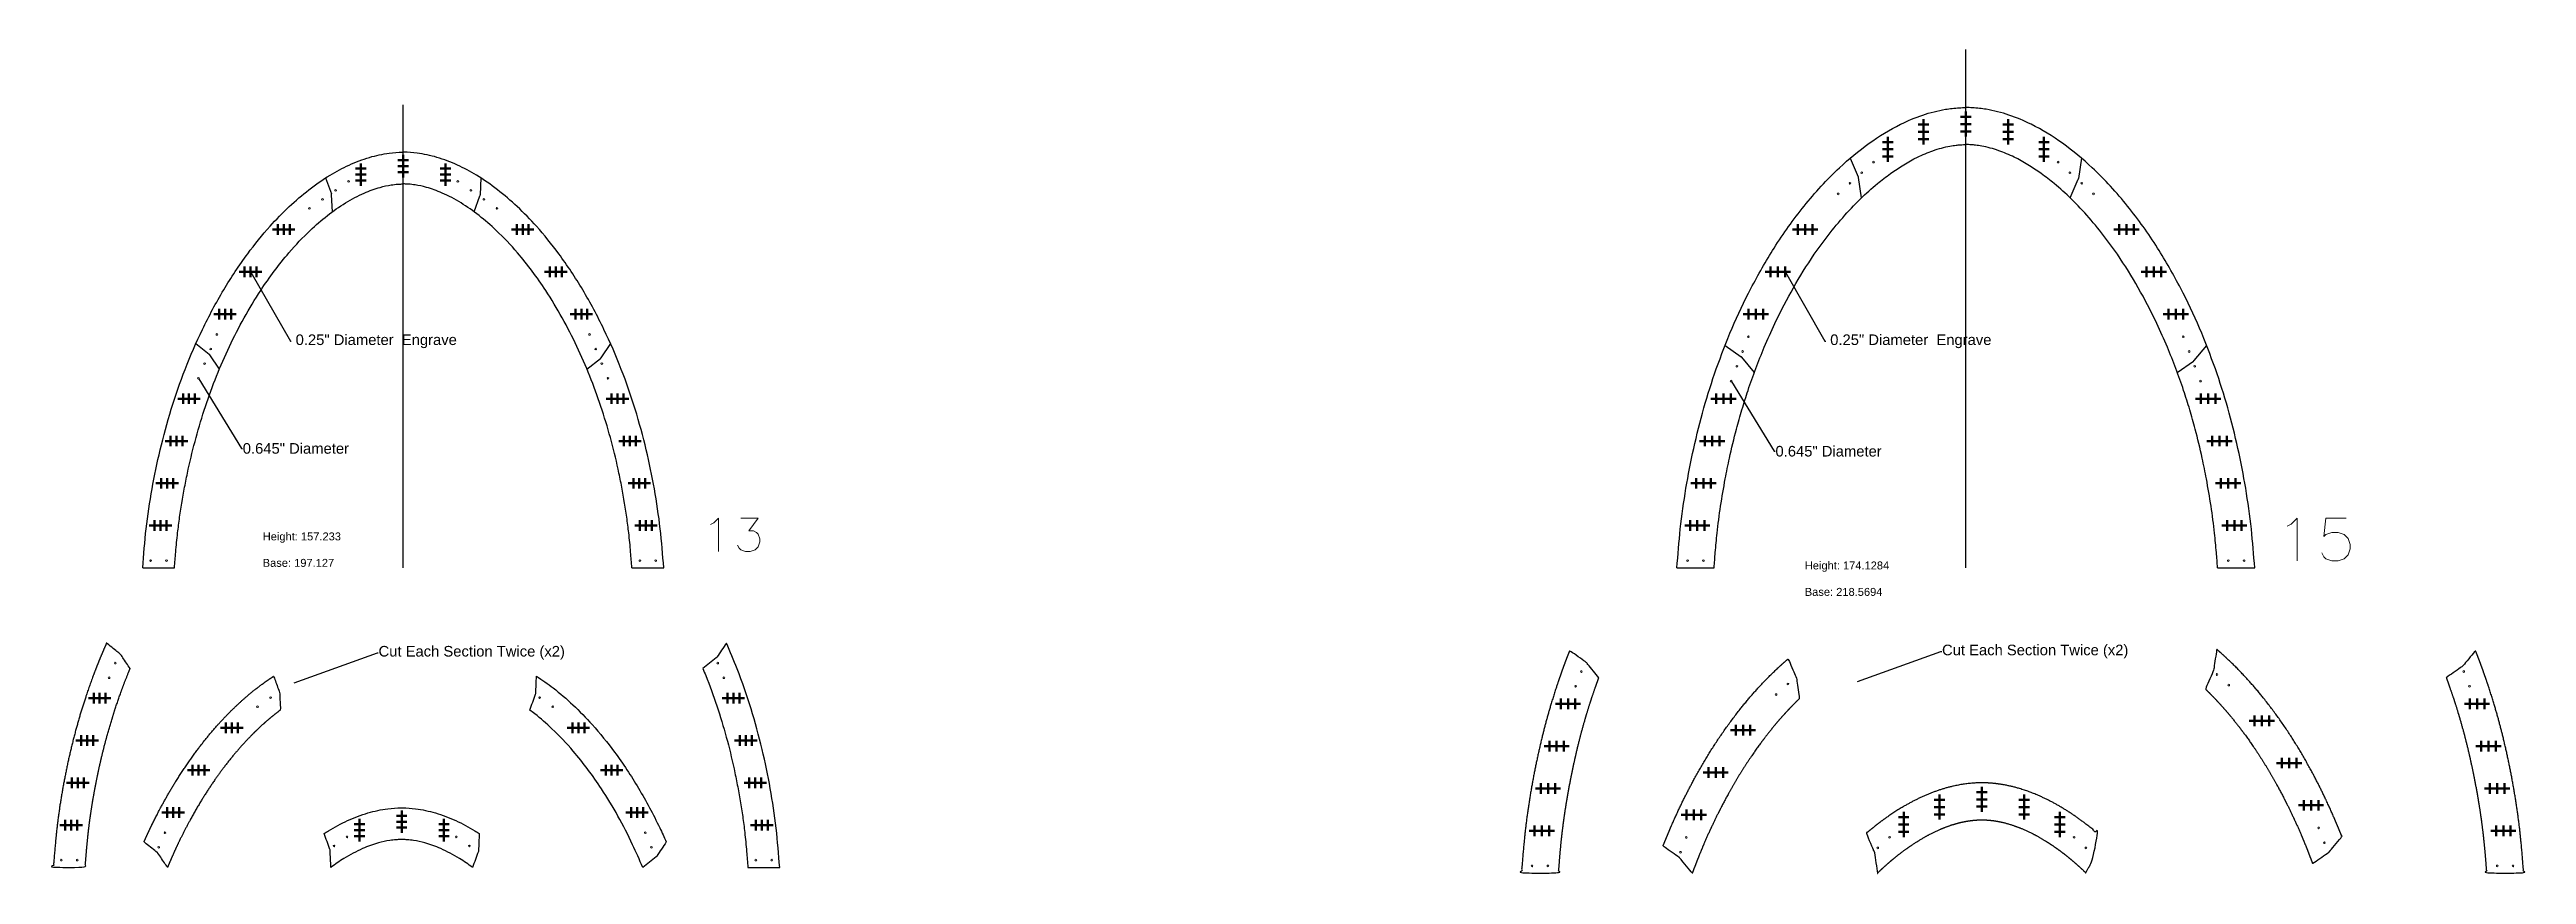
# Model space of a CAD drawing. Header units: inches. Extents: x -1683 to 11264, y -1696 to 865.
# Drawn here: x 2498 to 3435, y -1457 to -1145 of the extents above; entities that cross this region are included whole.
import ezdxf
from ezdxf import colors
from ezdxf.entities.mleader import LeaderData, LeaderLine
from ezdxf.math import Vec2, Vec3

# ---------------------------------------------------------------- set-up
doc = ezdxf.new("R2010")
doc.units = ezdxf.units.IN
doc.header["$MEASUREMENT"] = 0
doc.header["$PDMODE"] = 2
doc.header["$PDSIZE"] = 2
for name, color, linetype, lineweight in [('Annotation', 7, 'Continuous', 9), ('Drilling', 3, 'Continuous', 13), ('Engrave', 4, 'Continuous', 50)]:
    doc.layers.add(name, color=color, linetype=linetype, lineweight=lineweight)
doc.styles.get("Standard").update_dxf_attribs({"font": 'Arial.ttf'})

msp = doc.modelspace()

# ---------------------------------------------------------------- texts
at = {"layer": 'Annotation', "char_height": 3, "attachment_point": 1}
for s, insert in [('Height: 157.233\\P \\PBase: 197.127', (2578.68324, -1327.20412)), ('Height: 174.1284\\P \\PBase: 218.5694', (3162.034, -1338.18426))]:
    msp.add_mtext_dynamic_manual_height_columns(s, width=45.2101633, gutter_width=1, heights=[0], dxfattribs=dict(at, insert=insert))

# ---------------------------------------------------------------- blocks, each defined once
blk = doc.blocks.new('*U508')
at = {"layer": 'Engrave'}
blk.add_point((0, 0), dxfattribs=at)
blk = doc.blocks.new('*U509')
at = {"layer": 'Engrave', "color": 0, "linetype": 'ByBlock', "lineweight": -2, "transparency": 16777216}
for p in [(0, 0), (2.25, 0), (4.5, 0)]:
    blk.add_blockref('*U508', p, dxfattribs=at)
blk = doc.blocks.new('*U1140')
at = {"layer": 'Engrave'}
blk.add_point((0, 0), dxfattribs=at)
blk = doc.blocks.new('*U1141')
at = {"layer": 'Engrave', "color": 0, "linetype": 'ByBlock', "lineweight": -2, "transparency": 16777216}
for p in [(0, 0), (2.25, 0), (4.5, 0)]:
    blk.add_blockref('*U1140', p, dxfattribs=at)
blk = doc.blocks.new('*U1142')
at = {"layer": 'Engrave'}
blk.add_point((0, 0), dxfattribs=at)
blk = doc.blocks.new('*U1143')
at = {"layer": 'Engrave', "color": 0, "linetype": 'ByBlock', "lineweight": -2, "transparency": 16777216}
for p in [(0, 0), (2.25, 0), (4.5, 0)]:
    blk.add_blockref('*U1142', p, dxfattribs=at)
blk = doc.blocks.new('*U1144')
at = {"layer": 'Engrave'}
blk.add_point((0, 0), dxfattribs=at)
blk = doc.blocks.new('*U1145')
at = {"layer": 'Engrave', "color": 0, "linetype": 'ByBlock', "lineweight": -2, "transparency": 16777216}
for p in [(0, 0), (2.25, 0), (4.5, 0)]:
    blk.add_blockref('*U1144', p, dxfattribs=at)
blk = doc.blocks.new('*U1146')
at = {"layer": 'Engrave'}
blk.add_point((0, 0), dxfattribs=at)
blk = doc.blocks.new('*U1147')
at = {"layer": 'Engrave', "color": 0, "linetype": 'ByBlock', "lineweight": -2, "transparency": 16777216}
for p in [(0, 0), (2.25, 0), (4.5, 0)]:
    blk.add_blockref('*U1146', p, dxfattribs=at)
blk = doc.blocks.new('*U1148')
at = {"layer": 'Engrave'}
blk.add_point((0, 0), dxfattribs=at)
blk = doc.blocks.new('*U1149')
at = {"layer": 'Engrave', "color": 0, "linetype": 'ByBlock', "lineweight": -2, "transparency": 16777216}
for p in [(0, 0), (2.25, 0), (4.5, 0)]:
    blk.add_blockref('*U1148', p, dxfattribs=at)
blk = doc.blocks.new('*U1150')
at = {"layer": 'Engrave'}
blk.add_point((0, 0), dxfattribs=at)
blk = doc.blocks.new('*U1151')
at = {"layer": 'Engrave', "color": 0, "linetype": 'ByBlock', "lineweight": -2, "transparency": 16777216}
for p in [(0, 0), (2.25, 0), (4.5, 0)]:
    blk.add_blockref('*U1150', p, dxfattribs=at)
blk = doc.blocks.new('*U1152')
at = {"layer": 'Engrave'}
blk.add_point((0, 0), dxfattribs=at)
blk = doc.blocks.new('*U1153')
at = {"layer": 'Engrave', "color": 0, "linetype": 'ByBlock', "lineweight": -2, "transparency": 16777216}
for p in [(0, 0), (2.25, 0), (4.5, 0)]:
    blk.add_blockref('*U1152', p, dxfattribs=at)
blk = doc.blocks.new('*U1154')
at = {"layer": 'Engrave'}
blk.add_point((0, 0), dxfattribs=at)
blk = doc.blocks.new('*U1155')
at = {"layer": 'Engrave', "color": 0, "linetype": 'ByBlock', "lineweight": -2, "transparency": 16777216}
for p in [(0, 0), (2.25, 0), (4.5, 0)]:
    blk.add_blockref('*U1154', p, dxfattribs=at)
blk = doc.blocks.new('*U1156')
at = {"layer": 'Engrave'}
blk.add_point((0, 0), dxfattribs=at)
blk = doc.blocks.new('*U1157')
at = {"layer": 'Engrave', "color": 0, "linetype": 'ByBlock', "lineweight": -2, "transparency": 16777216}
for p in [(0, 0), (2.25, 0), (4.5, 0)]:
    blk.add_blockref('*U1156', p, dxfattribs=at)
blk = doc.blocks.new('*U1158')
at = {"layer": 'Engrave'}
blk.add_point((0, 0), dxfattribs=at)
blk = doc.blocks.new('*U1159')
at = {"layer": 'Engrave', "color": 0, "linetype": 'ByBlock', "lineweight": -2, "transparency": 16777216}
for p in [(0, 0), (2.25, 0), (4.5, 0)]:
    blk.add_blockref('*U1158', p, dxfattribs=at)
blk = doc.blocks.new('*U1160')
at = {"layer": 'Engrave'}
blk.add_point((0, 0), dxfattribs=at)
blk = doc.blocks.new('*U1161')
at = {"layer": 'Engrave', "color": 0, "linetype": 'ByBlock', "lineweight": -2, "transparency": 16777216}
for p in [(0, 0), (2.25, 0), (4.5, 0)]:
    blk.add_blockref('*U1160', p, dxfattribs=at)
blk = doc.blocks.new('*U1162')
at = {"layer": 'Engrave'}
blk.add_point((0, 0), dxfattribs=at)
blk = doc.blocks.new('*U1163')
at = {"layer": 'Engrave', "color": 0, "linetype": 'ByBlock', "lineweight": -2, "transparency": 16777216}
for p in [(0, 0), (2.25, 0), (4.5, 0)]:
    blk.add_blockref('*U1162', p, dxfattribs=at)
blk = doc.blocks.new('*U1164')
at = {"layer": 'Engrave'}
blk.add_point((0, 0), dxfattribs=at)
blk = doc.blocks.new('*U1165')
at = {"layer": 'Engrave', "color": 0, "linetype": 'ByBlock', "lineweight": -2, "transparency": 16777216}
for p in [(0, 0), (2.25, 0), (4.5, 0)]:
    blk.add_blockref('*U1164', p, dxfattribs=at)
blk = doc.blocks.new('*U1166')
at = {"layer": 'Engrave'}
blk.add_point((0, 0), dxfattribs=at)
blk = doc.blocks.new('*U1167')
at = {"layer": 'Engrave', "color": 0, "linetype": 'ByBlock', "lineweight": -2, "transparency": 16777216}
for p in [(0, 0), (2.25, 0), (4.5, 0)]:
    blk.add_blockref('*U1166', p, dxfattribs=at)
blk = doc.blocks.new('*U1168')
at = {"layer": 'Engrave'}
blk.add_point((0, 0), dxfattribs=at)
blk = doc.blocks.new('*U1169')
at = {"layer": 'Engrave', "color": 0, "linetype": 'ByBlock', "lineweight": -2, "transparency": 16777216}
for p in [(0, 0), (2.25, 0), (4.5, 0)]:
    blk.add_blockref('*U1168', p, dxfattribs=at)
blk = doc.blocks.new('*U1170')
at = {"layer": 'Engrave'}
blk.add_point((0, 0), dxfattribs=at)
blk = doc.blocks.new('*U1171')
at = {"layer": 'Engrave', "color": 0, "linetype": 'ByBlock', "lineweight": -2, "transparency": 16777216}
for p in [(0, 0), (2.25, 0), (4.5, 0)]:
    blk.add_blockref('*U1170', p, dxfattribs=at)
blk = doc.blocks.new('*U1172')
at = {"layer": 'Engrave'}
blk.add_point((0, 0), dxfattribs=at)
blk = doc.blocks.new('*U1173')
at = {"layer": 'Engrave', "color": 0, "linetype": 'ByBlock', "lineweight": -2, "transparency": 16777216}
for p in [(0, 0), (2.25, 0), (4.5, 0)]:
    blk.add_blockref('*U1172', p, dxfattribs=at)
blk = doc.blocks.new('*U1211')
at = {"layer": 'Engrave'}
blk.add_point((0, 0), dxfattribs=at)
blk = doc.blocks.new('*U1212')
at = {"layer": 'Engrave', "color": 0, "linetype": 'ByBlock', "lineweight": -2, "transparency": 16777216}
for p in [(0, 0), (2.25, 0), (4.5, 0)]:
    blk.add_blockref('*U1211', p, dxfattribs=at)
blk = doc.blocks.new('*U1213')
at = {"layer": 'Engrave'}
blk.add_point((0, 0), dxfattribs=at)
blk = doc.blocks.new('*U1214')
at = {"layer": 'Engrave', "color": 0, "linetype": 'ByBlock', "lineweight": -2, "transparency": 16777216}
for p in [(0, 0), (2.25, 0), (4.5, 0)]:
    blk.add_blockref('*U1213', p, dxfattribs=at)
blk = doc.blocks.new('*U1215')
at = {"layer": 'Engrave'}
blk.add_point((0, 0), dxfattribs=at)
blk = doc.blocks.new('*U1216')
at = {"layer": 'Engrave', "color": 0, "linetype": 'ByBlock', "lineweight": -2, "transparency": 16777216}
for p in [(0, 0), (2.25, 0), (4.5, 0)]:
    blk.add_blockref('*U1215', p, dxfattribs=at)
blk = doc.blocks.new('*U1217')
at = {"layer": 'Engrave'}
blk.add_point((0, 0), dxfattribs=at)
blk = doc.blocks.new('*U1218')
at = {"layer": 'Engrave', "color": 0, "linetype": 'ByBlock', "lineweight": -2, "transparency": 16777216}
for p in [(0, 0), (2.25, 0), (4.5, 0)]:
    blk.add_blockref('*U1217', p, dxfattribs=at)
blk = doc.blocks.new('*U1219')
at = {"layer": 'Engrave'}
blk.add_point((0, 0), dxfattribs=at)
blk = doc.blocks.new('*U1220')
at = {"layer": 'Engrave', "color": 0, "linetype": 'ByBlock', "lineweight": -2, "transparency": 16777216}
for p in [(0, 0), (2.25, 0), (4.5, 0)]:
    blk.add_blockref('*U1219', p, dxfattribs=at)
blk = doc.blocks.new('*U1221')
at = {"layer": 'Engrave'}
blk.add_point((0, 0), dxfattribs=at)
blk = doc.blocks.new('*U1222')
at = {"layer": 'Engrave', "color": 0, "linetype": 'ByBlock', "lineweight": -2, "transparency": 16777216}
for p in [(0, 0), (2.25, 0), (4.5, 0)]:
    blk.add_blockref('*U1221', p, dxfattribs=at)
blk = doc.blocks.new('*U1223')
at = {"layer": 'Engrave'}
blk.add_point((0, 0), dxfattribs=at)
blk = doc.blocks.new('*U1224')
at = {"layer": 'Engrave', "color": 0, "linetype": 'ByBlock', "lineweight": -2, "transparency": 16777216}
for p in [(0, 0), (2.25, 0), (4.5, 0)]:
    blk.add_blockref('*U1223', p, dxfattribs=at)
blk = doc.blocks.new('*U1225')
at = {"layer": 'Engrave'}
blk.add_point((0, 0), dxfattribs=at)
blk = doc.blocks.new('*U1226')
at = {"layer": 'Engrave', "color": 0, "linetype": 'ByBlock', "lineweight": -2, "transparency": 16777216}
for p in [(0, 0), (2.25, 0), (4.5, 0)]:
    blk.add_blockref('*U1225', p, dxfattribs=at)
blk = doc.blocks.new('*U1227')
at = {"layer": 'Engrave'}
blk.add_point((0, 0), dxfattribs=at)
blk = doc.blocks.new('*U1228')
at = {"layer": 'Engrave', "color": 0, "linetype": 'ByBlock', "lineweight": -2, "transparency": 16777216}
for p in [(0, 0), (2.25, 0), (4.5, 0)]:
    blk.add_blockref('*U1227', p, dxfattribs=at)
blk = doc.blocks.new('*U1229')
at = {"layer": 'Engrave'}
blk.add_point((0, 0), dxfattribs=at)
blk = doc.blocks.new('*U1230')
at = {"layer": 'Engrave', "color": 0, "linetype": 'ByBlock', "lineweight": -2, "transparency": 16777216}
for p in [(0, 0), (2.25, 0), (4.5, 0)]:
    blk.add_blockref('*U1229', p, dxfattribs=at)
blk = doc.blocks.new('*U1231')
at = {"layer": 'Engrave'}
blk.add_point((0, 0), dxfattribs=at)
blk = doc.blocks.new('*U1232')
at = {"layer": 'Engrave', "color": 0, "linetype": 'ByBlock', "lineweight": -2, "transparency": 16777216}
for p in [(0, 0), (2.25, 0), (4.5, 0)]:
    blk.add_blockref('*U1231', p, dxfattribs=at)
blk = doc.blocks.new('*U1233')
at = {"layer": 'Engrave'}
blk.add_point((0, 0), dxfattribs=at)
blk = doc.blocks.new('*U1234')
at = {"layer": 'Engrave', "color": 0, "linetype": 'ByBlock', "lineweight": -2, "transparency": 16777216}
for p in [(0, 0), (2.25, 0), (4.5, 0)]:
    blk.add_blockref('*U1233', p, dxfattribs=at)
blk = doc.blocks.new('*U1235')
at = {"layer": 'Engrave'}
blk.add_point((0, 0), dxfattribs=at)
blk = doc.blocks.new('*U1236')
at = {"layer": 'Engrave', "color": 0, "linetype": 'ByBlock', "lineweight": -2, "transparency": 16777216}
for p in [(0, 0), (2.25, 0), (4.5, 0)]:
    blk.add_blockref('*U1235', p, dxfattribs=at)
blk = doc.blocks.new('*U1237')
at = {"layer": 'Engrave'}
blk.add_point((0, 0), dxfattribs=at)
blk = doc.blocks.new('*U1238')
at = {"layer": 'Engrave', "color": 0, "linetype": 'ByBlock', "lineweight": -2, "transparency": 16777216}
for p in [(0, 0), (2.25, 0), (4.5, 0)]:
    blk.add_blockref('*U1237', p, dxfattribs=at)
blk = doc.blocks.new('*U1239')
at = {"layer": 'Engrave'}
blk.add_point((0, 0), dxfattribs=at)
blk = doc.blocks.new('*U1240')
at = {"layer": 'Engrave', "color": 0, "linetype": 'ByBlock', "lineweight": -2, "transparency": 16777216}
for p in [(0, 0), (2.25, 0), (4.5, 0)]:
    blk.add_blockref('*U1239', p, dxfattribs=at)
blk = doc.blocks.new('*U1241')
at = {"layer": 'Engrave'}
blk.add_point((0, 0), dxfattribs=at)
blk = doc.blocks.new('*U1242')
at = {"layer": 'Engrave', "color": 0, "linetype": 'ByBlock', "lineweight": -2, "transparency": 16777216}
for p in [(0, 0), (2.25, 0), (4.5, 0)]:
    blk.add_blockref('*U1241', p, dxfattribs=at)
blk = doc.blocks.new('*U1243')
at = {"layer": 'Engrave'}
blk.add_point((0, 0), dxfattribs=at)
blk = doc.blocks.new('*U1244')
at = {"layer": 'Engrave', "color": 0, "linetype": 'ByBlock', "lineweight": -2, "transparency": 16777216}
for p in [(0, 0), (2.25, 0), (4.5, 0)]:
    blk.add_blockref('*U1243', p, dxfattribs=at)
blk = doc.blocks.new('*U1245')
at = {"layer": 'Engrave'}
blk.add_point((0, 0), dxfattribs=at)
blk = doc.blocks.new('*U1246')
at = {"layer": 'Engrave', "color": 0, "linetype": 'ByBlock', "lineweight": -2, "transparency": 16777216}
for p in [(0, 0), (2.25, 0), (4.5, 0)]:
    blk.add_blockref('*U1245', p, dxfattribs=at)
blk = doc.blocks.new('*U780')
at = {"layer": 'Engrave'}
blk.add_point((0, 0), dxfattribs=at)
blk = doc.blocks.new('*U781')
at = {"layer": 'Engrave', "color": 0, "linetype": 'ByBlock', "lineweight": -2, "transparency": 16777216}
for p in [(0, 0), (2.75, 0), (5.5, 0)]:
    blk.add_blockref('*U780', p, dxfattribs=at)
blk = doc.blocks.new('*U782')
at = {"layer": 'Engrave'}
blk.add_point((0, 0), dxfattribs=at)
blk = doc.blocks.new('*U783')
at = {"layer": 'Engrave', "color": 0, "linetype": 'ByBlock', "lineweight": -2, "transparency": 16777216}
for p in [(0, 0), (2.75, 0), (5.5, 0)]:
    blk.add_blockref('*U782', p, dxfattribs=at)
blk = doc.blocks.new('*U784')
at = {"layer": 'Engrave'}
blk.add_point((0, 0), dxfattribs=at)
blk = doc.blocks.new('*U785')
at = {"layer": 'Engrave', "color": 0, "linetype": 'ByBlock', "lineweight": -2, "transparency": 16777216}
for p in [(0, 0), (2.75, 0), (5.5, 0)]:
    blk.add_blockref('*U784', p, dxfattribs=at)
blk = doc.blocks.new('*U786')
at = {"layer": 'Engrave'}
blk.add_point((0, 0), dxfattribs=at)
blk = doc.blocks.new('*U787')
at = {"layer": 'Engrave', "color": 0, "linetype": 'ByBlock', "lineweight": -2, "transparency": 16777216}
for p in [(0, 0), (2.75, 0), (5.5, 0)]:
    blk.add_blockref('*U786', p, dxfattribs=at)
blk = doc.blocks.new('*U788')
at = {"layer": 'Engrave'}
blk.add_point((0, 0), dxfattribs=at)
blk = doc.blocks.new('*U789')
at = {"layer": 'Engrave', "color": 0, "linetype": 'ByBlock', "lineweight": -2, "transparency": 16777216}
for p in [(0, 0), (2.75, 0), (5.5, 0)]:
    blk.add_blockref('*U788', p, dxfattribs=at)
blk = doc.blocks.new('*U790')
at = {"layer": 'Engrave'}
blk.add_point((0, 0), dxfattribs=at)
blk = doc.blocks.new('*U791')
at = {"layer": 'Engrave', "color": 0, "linetype": 'ByBlock', "lineweight": -2, "transparency": 16777216}
for p in [(0, 0), (2.75, 0), (5.5, 0)]:
    blk.add_blockref('*U790', p, dxfattribs=at)
blk = doc.blocks.new('*U792')
at = {"layer": 'Engrave'}
blk.add_point((0, 0), dxfattribs=at)
blk = doc.blocks.new('*U793')
at = {"layer": 'Engrave', "color": 0, "linetype": 'ByBlock', "lineweight": -2, "transparency": 16777216}
for p in [(0, 0), (2.75, 0), (5.5, 0)]:
    blk.add_blockref('*U792', p, dxfattribs=at)
blk = doc.blocks.new('*U794')
at = {"layer": 'Engrave'}
blk.add_point((0, 0), dxfattribs=at)
blk = doc.blocks.new('*U795')
at = {"layer": 'Engrave', "color": 0, "linetype": 'ByBlock', "lineweight": -2, "transparency": 16777216}
for p in [(0, 0), (2.75, 0), (5.5, 0)]:
    blk.add_blockref('*U794', p, dxfattribs=at)
blk = doc.blocks.new('*U796')
at = {"layer": 'Engrave'}
blk.add_point((0, 0), dxfattribs=at)
blk = doc.blocks.new('*U797')
at = {"layer": 'Engrave', "color": 0, "linetype": 'ByBlock', "lineweight": -2, "transparency": 16777216}
for p in [(0, 0), (2.75, 0), (5.5, 0)]:
    blk.add_blockref('*U796', p, dxfattribs=at)
blk = doc.blocks.new('*U798')
at = {"layer": 'Engrave'}
blk.add_point((0, 0), dxfattribs=at)
blk = doc.blocks.new('*U799')
at = {"layer": 'Engrave', "color": 0, "linetype": 'ByBlock', "lineweight": -2, "transparency": 16777216}
for p in [(0, 0), (2.75, 0), (5.5, 0)]:
    blk.add_blockref('*U798', p, dxfattribs=at)
blk = doc.blocks.new('*U800')
at = {"layer": 'Engrave'}
blk.add_point((0, 0), dxfattribs=at)
blk = doc.blocks.new('*U801')
at = {"layer": 'Engrave', "color": 0, "linetype": 'ByBlock', "lineweight": -2, "transparency": 16777216}
for p in [(0, 0), (2.75, 0), (5.5, 0)]:
    blk.add_blockref('*U800', p, dxfattribs=at)
blk = doc.blocks.new('*U802')
at = {"layer": 'Engrave'}
blk.add_point((0, 0), dxfattribs=at)
blk = doc.blocks.new('*U803')
at = {"layer": 'Engrave', "color": 0, "linetype": 'ByBlock', "lineweight": -2, "transparency": 16777216}
for p in [(0, 0), (2.75, 0), (5.5, 0)]:
    blk.add_blockref('*U802', p, dxfattribs=at)
blk = doc.blocks.new('*U804')
at = {"layer": 'Engrave'}
blk.add_point((0, 0), dxfattribs=at)
blk = doc.blocks.new('*U805')
at = {"layer": 'Engrave', "color": 0, "linetype": 'ByBlock', "lineweight": -2, "transparency": 16777216}
for p in [(0, 0), (2.75, 0), (5.5, 0)]:
    blk.add_blockref('*U804', p, dxfattribs=at)
blk = doc.blocks.new('*U806')
at = {"layer": 'Engrave'}
blk.add_point((0, 0), dxfattribs=at)
blk = doc.blocks.new('*U807')
at = {"layer": 'Engrave', "color": 0, "linetype": 'ByBlock', "lineweight": -2, "transparency": 16777216}
for p in [(0, 0), (2.75, 0), (5.5, 0)]:
    blk.add_blockref('*U806', p, dxfattribs=at)
blk = doc.blocks.new('*U808')
at = {"layer": 'Engrave'}
blk.add_point((0, 0), dxfattribs=at)
blk = doc.blocks.new('*U809')
at = {"layer": 'Engrave', "color": 0, "linetype": 'ByBlock', "lineweight": -2, "transparency": 16777216}
for p in [(0, 0), (2.75, 0), (5.5, 0)]:
    blk.add_blockref('*U808', p, dxfattribs=at)
blk = doc.blocks.new('*U810')
at = {"layer": 'Engrave'}
blk.add_point((0, 0), dxfattribs=at)
blk = doc.blocks.new('*U811')
at = {"layer": 'Engrave', "color": 0, "linetype": 'ByBlock', "lineweight": -2, "transparency": 16777216}
for p in [(0, 0), (2.75, 0), (5.5, 0)]:
    blk.add_blockref('*U810', p, dxfattribs=at)
blk = doc.blocks.new('*U812')
at = {"layer": 'Engrave'}
blk.add_point((0, 0), dxfattribs=at)
blk = doc.blocks.new('*U813')
at = {"layer": 'Engrave', "color": 0, "linetype": 'ByBlock', "lineweight": -2, "transparency": 16777216}
for p in [(0, 0), (2.75, 0), (5.5, 0)]:
    blk.add_blockref('*U812', p, dxfattribs=at)
blk = doc.blocks.new('*U814')
at = {"layer": 'Engrave'}
blk.add_point((0, 0), dxfattribs=at)
blk = doc.blocks.new('*U815')
at = {"layer": 'Engrave', "color": 0, "linetype": 'ByBlock', "lineweight": -2, "transparency": 16777216}
for p in [(0, 0), (2.75, 0), (5.5, 0)]:
    blk.add_blockref('*U814', p, dxfattribs=at)
blk = doc.blocks.new('*U816')
at = {"layer": 'Engrave'}
blk.add_point((0, 0), dxfattribs=at)
blk = doc.blocks.new('*U817')
at = {"layer": 'Engrave', "color": 0, "linetype": 'ByBlock', "lineweight": -2, "transparency": 16777216}
for p in [(0, 0), (2.75, 0), (5.5, 0)]:
    blk.add_blockref('*U816', p, dxfattribs=at)
blk = doc.blocks.new('*U818')
at = {"layer": 'Engrave'}
blk.add_point((0, 0), dxfattribs=at)
blk = doc.blocks.new('*U819')
at = {"layer": 'Engrave', "color": 0, "linetype": 'ByBlock', "lineweight": -2, "transparency": 16777216}
for p in [(0, 0), (2.75, 0), (5.5, 0)]:
    blk.add_blockref('*U818', p, dxfattribs=at)
blk = doc.blocks.new('*U820')
at = {"layer": 'Engrave'}
blk.add_point((0, 0), dxfattribs=at)
blk = doc.blocks.new('*U821')
at = {"layer": 'Engrave', "color": 0, "linetype": 'ByBlock', "lineweight": -2, "transparency": 16777216}
for p in [(0, 0), (2.75, 0), (5.5, 0)]:
    blk.add_blockref('*U820', p, dxfattribs=at)
blk = doc.blocks.new('*U822')
at = {"layer": 'Engrave'}
blk.add_point((0, 0), dxfattribs=at)
blk = doc.blocks.new('*U823')
at = {"layer": 'Engrave', "color": 0, "linetype": 'ByBlock', "lineweight": -2, "transparency": 16777216}
for p in [(0, 0), (2.75, 0), (5.5, 0)]:
    blk.add_blockref('*U822', p, dxfattribs=at)
blk = doc.blocks.new('*U824')
at = {"layer": 'Engrave'}
blk.add_point((0, 0), dxfattribs=at)
blk = doc.blocks.new('*U825')
at = {"layer": 'Engrave', "color": 0, "linetype": 'ByBlock', "lineweight": -2, "transparency": 16777216}
for p in [(0, 0), (2.75, 0), (5.5, 0)]:
    blk.add_blockref('*U824', p, dxfattribs=at)
blk = doc.blocks.new('*U826')
at = {"layer": 'Engrave'}
blk.add_point((0, 0), dxfattribs=at)
blk = doc.blocks.new('*U827')
at = {"layer": 'Engrave', "color": 0, "linetype": 'ByBlock', "lineweight": -2, "transparency": 16777216}
for p in [(0, 0), (2.75, 0), (5.5, 0)]:
    blk.add_blockref('*U826', p, dxfattribs=at)
blk = doc.blocks.new('*U828')
at = {"layer": 'Engrave'}
blk.add_point((0, 0), dxfattribs=at)
blk = doc.blocks.new('*U829')
at = {"layer": 'Engrave', "color": 0, "linetype": 'ByBlock', "lineweight": -2, "transparency": 16777216}
for p in [(0, 0), (2.75, 0), (5.5, 0)]:
    blk.add_blockref('*U828', p, dxfattribs=at)
blk = doc.blocks.new('*U830')
at = {"layer": 'Engrave'}
blk.add_point((0, 0), dxfattribs=at)
blk = doc.blocks.new('*U831')
at = {"layer": 'Engrave', "color": 0, "linetype": 'ByBlock', "lineweight": -2, "transparency": 16777216}
for p in [(0, 0), (2.75, 0), (5.5, 0)]:
    blk.add_blockref('*U830', p, dxfattribs=at)
blk = doc.blocks.new('*U832')
at = {"layer": 'Engrave'}
blk.add_point((0, 0), dxfattribs=at)
blk = doc.blocks.new('*U833')
at = {"layer": 'Engrave', "color": 0, "linetype": 'ByBlock', "lineweight": -2, "transparency": 16777216}
for p in [(0, 0), (2.75, 0), (5.5, 0)]:
    blk.add_blockref('*U832', p, dxfattribs=at)
blk = doc.blocks.new('*U834')
at = {"layer": 'Engrave'}
blk.add_point((0, 0), dxfattribs=at)
blk = doc.blocks.new('*U835')
at = {"layer": 'Engrave', "color": 0, "linetype": 'ByBlock', "lineweight": -2, "transparency": 16777216}
for p in [(0, 0), (2.75, 0), (5.5, 0)]:
    blk.add_blockref('*U834', p, dxfattribs=at)
blk = doc.blocks.new('*U836')
at = {"layer": 'Engrave'}
blk.add_point((0, 0), dxfattribs=at)
blk = doc.blocks.new('*U837')
at = {"layer": 'Engrave', "color": 0, "linetype": 'ByBlock', "lineweight": -2, "transparency": 16777216}
for p in [(0, 0), (2.75, 0), (5.5, 0)]:
    blk.add_blockref('*U836', p, dxfattribs=at)
blk = doc.blocks.new('*U838')
at = {"layer": 'Engrave'}
blk.add_point((0, 0), dxfattribs=at)
blk = doc.blocks.new('*U839')
at = {"layer": 'Engrave', "color": 0, "linetype": 'ByBlock', "lineweight": -2, "transparency": 16777216}
for p in [(0, 0), (2.75, 0), (5.5, 0)]:
    blk.add_blockref('*U838', p, dxfattribs=at)
blk = doc.blocks.new('*U840')
at = {"layer": 'Engrave'}
blk.add_point((0, 0), dxfattribs=at)
blk = doc.blocks.new('*U841')
at = {"layer": 'Engrave', "color": 0, "linetype": 'ByBlock', "lineweight": -2, "transparency": 16777216}
for p in [(0, 0), (2.75, 0), (5.5, 0)]:
    blk.add_blockref('*U840', p, dxfattribs=at)
blk = doc.blocks.new('*U842')
at = {"layer": 'Engrave'}
blk.add_point((0, 0), dxfattribs=at)
blk = doc.blocks.new('*U843')
at = {"layer": 'Engrave', "color": 0, "linetype": 'ByBlock', "lineweight": -2, "transparency": 16777216}
for p in [(0, 0), (2.75, 0), (5.5, 0)]:
    blk.add_blockref('*U842', p, dxfattribs=at)
blk = doc.blocks.new('*U844')
at = {"layer": 'Engrave'}
blk.add_point((0, 0), dxfattribs=at)
blk = doc.blocks.new('*U845')
at = {"layer": 'Engrave', "color": 0, "linetype": 'ByBlock', "lineweight": -2, "transparency": 16777216}
for p in [(0, 0), (2.75, 0), (5.5, 0)]:
    blk.add_blockref('*U844', p, dxfattribs=at)
blk = doc.blocks.new('*U846')
at = {"layer": 'Engrave'}
blk.add_point((0, 0), dxfattribs=at)
blk = doc.blocks.new('*U847')
at = {"layer": 'Engrave', "color": 0, "linetype": 'ByBlock', "lineweight": -2, "transparency": 16777216}
for p in [(0, 0), (2.75, 0), (5.5, 0)]:
    blk.add_blockref('*U846', p, dxfattribs=at)
blk = doc.blocks.new('*U848')
at = {"layer": 'Engrave'}
blk.add_point((0, 0), dxfattribs=at)
blk = doc.blocks.new('*U849')
at = {"layer": 'Engrave', "color": 0, "linetype": 'ByBlock', "lineweight": -2, "transparency": 16777216}
for p in [(0, 0), (2.75, 0), (5.5, 0)]:
    blk.add_blockref('*U848', p, dxfattribs=at)
blk = doc.blocks.new('*U850')
at = {"layer": 'Engrave'}
blk.add_point((0, 0), dxfattribs=at)
blk = doc.blocks.new('*U851')
at = {"layer": 'Engrave', "color": 0, "linetype": 'ByBlock', "lineweight": -2, "transparency": 16777216}
for p in [(0, 0), (2.75, 0), (5.5, 0)]:
    blk.add_blockref('*U850', p, dxfattribs=at)
blk = doc.blocks.new('*U852')
at = {"layer": 'Engrave'}
blk.add_point((0, 0), dxfattribs=at)
blk = doc.blocks.new('*U853')
at = {"layer": 'Engrave', "color": 0, "linetype": 'ByBlock', "lineweight": -2, "transparency": 16777216}
for p in [(0, 0), (2.75, 0), (5.5, 0)]:
    blk.add_blockref('*U852', p, dxfattribs=at)
blk = doc.blocks.new('*U854')
at = {"layer": 'Engrave'}
blk.add_point((0, 0), dxfattribs=at)
blk = doc.blocks.new('*U855')
at = {"layer": 'Engrave', "color": 0, "linetype": 'ByBlock', "lineweight": -2, "transparency": 16777216}
for p in [(0, 0), (2.75, 0), (5.5, 0)]:
    blk.add_blockref('*U854', p, dxfattribs=at)

# ---------------------------------------------------------------- linework, layer by layer
for p, q in [((3222.94859, -1340.60882), (3222.94859, -1144.52576)), ((2631.8214, -1340.6088), (2631.8214, -1165.41934)), ((3179.22879, -1185.59011), (3182.27181, -1192.72602)), ((3266.66839, -1185.59011), (3265.53449, -1193.26444)), ((2602.47862, -1193.09266), (2604.69175, -1199.15345)), ((2661.16419, -1193.09266), (2660.88949, -1199.53903)), ((3183.47512, -1200.64644), (3182.34122, -1192.97211)), ((3262.42207, -1200.64644), (3265.46508, -1193.51054)), ((2605.02621, -1205.90025), (2604.75151, -1199.45388)), ((2658.6166, -1205.90025), (2660.82973, -1199.83946)), ((2553.39161, -1255.76393), (2558.46914, -1259.80078)), ((2562.30202, -1265.40315), (2558.67599, -1260.02455)), ((2701.34078, -1265.40315), (2706.41831, -1261.3663)), ((2710.25119, -1255.76393), (2706.62516, -1261.14253)), ((3131.88061, -1256.42645), (3137.99595, -1260.72962)), ((3142.96033, -1266.66843), (3138.19062, -1260.90957)), ((3302.93685, -1266.66843), (3309.05219, -1262.36526)), ((3314.01657, -1256.42645), (3309.24686, -1262.18531)), ((2533.26095, -1340.6088), (2545.29761, -1340.6088)), ((2718.34519, -1340.6088), (2730.38185, -1340.6088)), ((3113.66392, -1340.60882), (3127.70489, -1340.60882)), ((3318.19229, -1340.60882), (3332.23327, -1340.60882))]:
    msp.add_line(p, q)
for centre, start, end in [((3181.35196, -1193.11828), 8.40478993, 23.09521007), ((3264.54523, -1193.11828), 336.90478993, 351.59521007), ((3137.42047, -1261.54744), 39.6328795, 54.8671205), ((3308.47671, -1261.54744), 305.1328795, 320.3671205)]:
    msp.add_arc(centre, 1, start, end)
for points, knots in [([(3113.66392, -1340.60882), (3114.039, -1335.70605), (3114.80975, -1325.63156), (3116.94385, -1310.56576), (3119.90761, -1295.27892), (3123.65148, -1280.17761), (3128.51897, -1264.98483), (3134.37326, -1249.83501), (3141.61541, -1234.51072), (3150.50273, -1218.91116), (3161.5107, -1203.44246), (3173.61989, -1190.15242), (3185.97586, -1179.8522), (3196.6729, -1173.2685), (3206.4947, -1169.12779), (3214.01324, -1167.18769), (3219.52468, -1166.56612), (3222.09703, -1166.48187), (3222.94859, -1166.48041)], [0, 0, 0, 0, 23.277039391, 47.830941691, 71.99307434, 96.983251011, 121.447980655, 147.482660347, 173.828769487, 201.629148903, 232.384228085, 263.544351423, 286.470078643, 308.353210649, 322.734883877, 336.803285694, 344.93505403, 348.963169752, 348.963169752, 348.963169752, 348.963169752]), ([(3332.23327, -1340.60882), (3331.85818, -1335.70605), (3331.08744, -1325.63156), (3328.95333, -1310.56576), (3325.98957, -1295.27892), (3322.2457, -1280.17761), (3317.37822, -1264.98483), (3311.52392, -1249.83501), (3304.28177, -1234.51072), (3295.39445, -1218.91116), (3284.38648, -1203.44246), (3272.2773, -1190.15242), (3259.92132, -1179.8522), (3249.22429, -1173.2685), (3239.40249, -1169.12779), (3231.88394, -1167.18769), (3226.3725, -1166.56612), (3223.80015, -1166.48187), (3222.94859, -1166.48041)], [0, 0, 0, 0, 23.277039391, 47.830941691, 71.99307434, 96.983251011, 121.447980655, 147.482660347, 173.828769487, 201.629148903, 232.384228085, 263.544351423, 286.470078643, 308.353210649, 322.734883877, 336.803285694, 344.93505403, 348.963169752, 348.963169752, 348.963169752, 348.963169752]), ([(3127.70489, -1340.60882), (3127.85614, -1338.63639), (3128.0074, -1336.68793), (3128.37377, -1332.30918), (3128.59501, -1329.89465), (3129.21854, -1324.10175), (3129.6681, -1320.6753), (3130.70777, -1313.80459), (3131.29641, -1310.35963), (3132.44125, -1304.30837), (3132.97394, -1301.69165), (3134.34873, -1295.38774), (3135.22333, -1291.72343), (3136.82881, -1285.63813), (3137.51626, -1283.1971), (3138.97993, -1278.32317), (3139.75441, -1275.89256), (3141.49638, -1270.70531), (3142.47531, -1267.94799), (3144.52017, -1262.49549), (3145.58865, -1259.79586), (3147.9663, -1254.11974), (3149.29106, -1251.14807), (3151.81143, -1245.82712), (3152.9828, -1243.46855), (3156.4711, -1236.76335), (3158.8846, -1232.50021), (3164.15156, -1224.042), (3167.02662, -1219.85311), (3172.09992, -1213.18888), (3174.1928, -1210.61603), (3178.51903, -1205.67233), (3180.75523, -1203.29927), (3185.15349, -1199.00628), (3187.30071, -1197.06458), (3191.10539, -1193.91534), (3192.73891, -1192.65055), (3197.7294, -1189.06426), (3201.15105, -1186.97094), (3206.57349, -1184.31176), (3208.52733, -1183.48321), (3212.65706, -1182.02931), (3214.83071, -1181.43952), (3217.71731, -1180.91257), (3218.47712, -1180.79884), (3219.76191, -1180.64897), (3220.2845, -1180.59985), (3221.20915, -1180.534), (3221.61165, -1180.5124), (3222.32414, -1180.48733), (3222.63987, -1180.48125), (3222.94859, -1180.48045)], [1.693775354, 1.693775354, 1.693775354, 1.693775354, 11.099209306, 11.099209306, 23.104862456, 23.104862456, 40.41899569, 40.41899569, 57.733128925, 57.733128925, 70.988032234, 70.988032234, 89.761631213, 89.761631213, 102.549174773, 102.549174773, 115.336718334, 115.336718334, 129.91600018, 129.91600018, 144.495282026, 144.495282026, 160.917040963, 160.917040963, 174.203004066, 174.203004066, 199.078127201, 199.078127201, 225.175747097, 225.175747097, 242.325442327, 242.325442327, 259.475137556, 259.475137556, 274.948885345, 274.948885345, 286.227465541, 286.227465541, 308.784625932, 308.784625932, 321.400369219, 321.400369219, 335.463754476, 335.463754476, 340.536684097, 340.536684097, 344.014974586, 344.014974586, 346.69446232, 346.69446232, 348.905891904, 348.905891904, 348.905891904, 348.905891904]), ([(3318.19229, -1340.60882), (3318.04104, -1338.63639), (3317.88979, -1336.68793), (3317.52341, -1332.30918), (3317.30217, -1329.89465), (3316.67865, -1324.10175), (3316.22908, -1320.6753), (3315.18942, -1313.80459), (3314.60077, -1310.35963), (3313.45594, -1304.30837), (3312.92324, -1301.69165), (3311.54846, -1295.38774), (3310.67385, -1291.72343), (3309.06838, -1285.63813), (3308.38092, -1283.1971), (3306.91726, -1278.32317), (3306.14277, -1275.89256), (3304.4008, -1270.70531), (3303.42188, -1267.94799), (3301.37702, -1262.49549), (3300.30853, -1259.79586), (3297.93088, -1254.11974), (3296.60613, -1251.14807), (3294.08575, -1245.82712), (3292.91438, -1243.46855), (3289.42608, -1236.76335), (3287.01258, -1232.50021), (3281.74563, -1224.042), (3278.87056, -1219.85311), (3273.79727, -1213.18888), (3271.70438, -1210.61603), (3267.37816, -1205.67233), (3265.14196, -1203.29927), (3260.74369, -1199.00628), (3258.59647, -1197.06458), (3254.79179, -1193.91534), (3253.15828, -1192.65055), (3248.16779, -1189.06426), (3244.74613, -1186.97094), (3239.3237, -1184.31176), (3237.36985, -1183.48321), (3233.24013, -1182.02931), (3231.06647, -1181.43952), (3228.17987, -1180.91257), (3227.42006, -1180.79884), (3226.13527, -1180.64897), (3225.61268, -1180.59985), (3224.68803, -1180.534), (3224.28553, -1180.5124), (3223.57305, -1180.48733), (3223.25732, -1180.48125), (3222.94859, -1180.48045)], [1.693775354, 1.693775354, 1.693775354, 1.693775354, 11.099209306, 11.099209306, 23.104862456, 23.104862456, 40.41899569, 40.41899569, 57.733128925, 57.733128925, 70.988032234, 70.988032234, 89.761631213, 89.761631213, 102.549174773, 102.549174773, 115.336718334, 115.336718334, 129.91600018, 129.91600018, 144.495282026, 144.495282026, 160.917040963, 160.917040963, 174.203004066, 174.203004066, 199.078127201, 199.078127201, 225.175747097, 225.175747097, 242.325442327, 242.325442327, 259.475137556, 259.475137556, 274.948885345, 274.948885345, 286.227465541, 286.227465541, 308.784625932, 308.784625932, 321.400369219, 321.400369219, 335.463754476, 335.463754476, 340.536684097, 340.536684097, 344.014974586, 344.014974586, 346.69446232, 346.69446232, 348.905891904, 348.905891904, 348.905891904, 348.905891904]), ([(2533.26095, -1340.6088), (2533.64692, -1335.67146), (2534.42879, -1325.66991), (2536.66893, -1310.76907), (2539.78645, -1295.6649), (2543.92229, -1280.54583), (2549.19293, -1265.28755), (2555.74832, -1250.15136), (2563.58387, -1235.46945), (2572.19783, -1222.44271), (2580.63789, -1212.00811), (2588.45976, -1203.95616), (2596.03016, -1197.44813), (2603.61948, -1192.17463), (2611.29427, -1188.05318), (2618.81372, -1185.17607), (2625.66137, -1183.68506), (2629.97224, -1183.38549), (2631.73323, -1183.3761), (2631.8214, -1183.37592)], [0, 0, 0, 0, 23.442729508, 47.487903344, 71.28652079, 96.431531706, 121.649261058, 147.658622891, 174.450728203, 200.344126996, 221.48074969, 237.901013912, 253.431589415, 268.680568048, 281.563585039, 294.589825293, 306.676829074, 314.590595549, 315.007716333, 315.007716333, 315.007716333, 315.007716333]), ([(2730.38185, -1340.6088), (2729.99588, -1335.67146), (2729.21402, -1325.66991), (2726.97387, -1310.76907), (2723.85635, -1295.6649), (2719.72051, -1280.54583), (2714.44988, -1265.28755), (2707.89449, -1250.15136), (2700.05893, -1235.46945), (2691.44497, -1222.44271), (2683.00491, -1212.00811), (2675.18304, -1203.95616), (2667.61264, -1197.44813), (2660.02332, -1192.17463), (2652.34854, -1188.05318), (2644.82909, -1185.17607), (2637.98143, -1183.68506), (2633.67056, -1183.38549), (2631.90957, -1183.3761), (2631.8214, -1183.37592)], [0, 0, 0, 0, 23.442729508, 47.487903344, 71.28652079, 96.431531706, 121.649261058, 147.658622891, 174.450728203, 200.344126996, 221.48074969, 237.901013912, 253.431589415, 268.680568048, 281.563585039, 294.589825293, 306.676829074, 314.590595549, 315.007716333, 315.007716333, 315.007716333, 315.007716333]), ([(2545.29761, -1340.6088), (2545.45447, -1338.60617), (2545.61134, -1336.62695), (2545.99154, -1332.2061), (2546.22154, -1329.77907), (2546.714, -1325.40278), (2546.96825, -1323.41373), (2547.5333, -1319.42615), (2547.84381, -1317.42986), (2548.52084, -1313.39908), (2548.88787, -1311.36312), (2549.66759, -1307.31188), (2550.08122, -1305.29388), (2551.39698, -1299.26513), (2552.37531, -1295.2805), (2554.54582, -1287.36191), (2555.73637, -1283.42764), (2558.32231, -1275.65559), (2559.71887, -1271.81929), (2562.73958, -1264.25251), (2564.36421, -1260.51827), (2569.58036, -1249.48978), (2573.49854, -1242.39505), (2581.19273, -1230.68942), (2584.75576, -1225.89523), (2591.14925, -1218.44104), (2593.83321, -1215.59906), (2598.73534, -1210.96333), (2600.89621, -1209.08961), (2605.34336, -1205.60751), (2607.62411, -1204.00319), (2612.28312, -1201.13137), (2614.65565, -1199.8674), (2619.04545, -1197.93669), (2621.05195, -1197.20837), (2624.47527, -1196.25425), (2625.89491, -1195.94515), (2628.11902, -1195.60602), (2628.9391, -1195.51351), (2630.28069, -1195.41635), (2630.8021, -1195.39215), (2631.48835, -1195.37837), (2631.65583, -1195.37644), (2631.8214, -1195.37595)], [1.482850939, 1.482850939, 1.482850939, 1.482850939, 11.025855831, 11.025855831, 23.067176923, 23.067176923, 33.114904632, 33.114904632, 43.162632342, 43.162632342, 53.382703449, 53.382703449, 63.602774556, 63.602774556, 84.04291677, 84.04291677, 104.483058984, 104.483058984, 124.923201199, 124.923201199, 145.363343413, 145.363343413, 186.243627841, 186.243627841, 216.797059785, 216.797059785, 237.233314743, 237.233314743, 252.514679491, 252.514679491, 267.796044238, 267.796044238, 283.077408986, 283.077408986, 295.840590156, 295.840590156, 304.969616431, 304.969616431, 310.381351826, 310.381351826, 313.838932752, 313.838932752, 314.952382403, 314.952382403, 314.952382403, 314.952382403]), ([(2718.34519, -1340.6088), (2718.18834, -1338.60617), (2718.03146, -1336.62695), (2717.65126, -1332.2061), (2717.42126, -1329.77907), (2716.9288, -1325.40278), (2716.67455, -1323.41373), (2716.10951, -1319.42615), (2715.79899, -1317.42986), (2715.12196, -1313.39908), (2714.75494, -1311.36312), (2713.97521, -1307.31188), (2713.56158, -1305.29388), (2712.24583, -1299.26513), (2711.26749, -1295.2805), (2709.09699, -1287.36191), (2707.90644, -1283.42764), (2705.32049, -1275.65559), (2703.92394, -1271.81929), (2700.90322, -1264.25251), (2699.2786, -1260.51827), (2694.06244, -1249.48978), (2690.14426, -1242.39505), (2682.45007, -1230.68942), (2678.88704, -1225.89523), (2672.49355, -1218.44104), (2669.8096, -1215.59906), (2664.90746, -1210.96333), (2662.7466, -1209.08961), (2658.29944, -1205.60751), (2656.01869, -1204.00319), (2651.35968, -1201.13137), (2648.98715, -1199.8674), (2644.59735, -1197.93669), (2642.59085, -1197.20837), (2639.16753, -1196.25425), (2637.74789, -1195.94515), (2635.52378, -1195.60602), (2634.70371, -1195.51351), (2633.36212, -1195.41635), (2632.8407, -1195.39215), (2632.15445, -1195.37837), (2631.98697, -1195.37644), (2631.8214, -1195.37595)], [1.482850939, 1.482850939, 1.482850939, 1.482850939, 11.025855831, 11.025855831, 23.067176923, 23.067176923, 33.114904632, 33.114904632, 43.162632342, 43.162632342, 53.382703449, 53.382703449, 63.602774556, 63.602774556, 84.04291677, 84.04291677, 104.483058984, 104.483058984, 124.923201199, 124.923201199, 145.363343413, 145.363343413, 186.243627841, 186.243627841, 216.797059785, 216.797059785, 237.233314743, 237.233314743, 252.514679491, 252.514679491, 267.796044238, 267.796044238, 283.077408986, 283.077408986, 295.840590156, 295.840590156, 304.969616431, 304.969616431, 310.381351826, 310.381351826, 313.838932752, 313.838932752, 314.952382403, 314.952382403, 314.952382403, 314.952382403]), ([(2774.23239, -1453.89788), (2770.22017, -1453.89788), (2766.20795, -1453.89788), (2762.19573, -1453.89788), (2762.03888, -1451.89525), (2761.88201, -1449.91603), (2761.50181, -1445.49517), (2761.27181, -1443.06815), (2760.77934, -1438.69186), (2760.52509, -1436.70281), (2759.96005, -1432.71523), (2759.64953, -1430.71893), (2758.9725, -1426.68816), (2758.60548, -1424.6522), (2757.82576, -1420.60096), (2757.41212, -1418.58296), (2756.09637, -1412.55421), (2755.11803, -1408.56958), (2752.94753, -1400.65099), (2751.75698, -1396.71672), (2749.17103, -1388.94467), (2747.77448, -1385.10837), (2745.91271, -1380.4447), (2745.55511, -1379.56708), (2745.19132, -1378.69223), (2746.88383, -1377.34661), (2748.57634, -1376.001), (2750.26885, -1374.65538), (2750.34836, -1374.59216), (2750.41892, -1374.51583), (2750.4757, -1374.43161), (2751.68438, -1372.63874), (2752.89306, -1370.84587), (2754.10173, -1369.05301), (2755.53905, -1372.26947), (2758.94452, -1380.44128), (2763.57105, -1393.83491), (2767.70689, -1408.95398), (2770.82441, -1424.05814), (2773.06456, -1438.95899), (2773.84642, -1448.96054), (2774.23239, -1453.89788)], [0, 0, 0, 0, 1, 1, 1, 10.543004892, 10.543004892, 22.584325983, 22.584325983, 32.632053693, 32.632053693, 42.679781402, 42.679781402, 52.89985251, 52.89985251, 63.119923617, 63.119923617, 83.560065831, 83.560065831, 104.000208045, 104.000208045, 124.440350259, 124.440350259, 129.196148159, 129.196148159, 129.196148159, 130.196148159, 130.196148159, 130.196148159, 130.500870708, 130.500870708, 130.500870708, 131.500870708, 131.500870708, 131.500870708, 148.177081336, 173.394810688, 198.539821604, 222.33843905, 246.383612886, 269.826342394, 269.826342394, 269.826342394, 269.826342394]), ([(2681.97107, -1388.03375), (2681.96673, -1388.13577), (2681.94634, -1388.23827), (2681.91131, -1388.33418), (2681.1736, -1390.35445), (2680.43589, -1392.37471), (2679.69819, -1394.39498), (2680.33813, -1394.86625), (2680.97367, -1395.34926), (2683.82818, -1397.58433), (2685.98905, -1399.45806), (2690.89118, -1404.09379), (2693.57514, -1406.93576), (2699.96863, -1414.38996), (2703.53166, -1419.18415), (2711.22585, -1430.88978), (2715.14403, -1437.9845), (2719.95564, -1448.15767), (2721.22263, -1451.01269), (2722.42237, -1453.89788), (2724.11488, -1452.55226), (2725.80739, -1451.20664), (2727.4999, -1449.86103), (2727.57941, -1449.79781), (2727.64997, -1449.72148), (2727.70675, -1449.63726), (2728.91542, -1447.84439), (2730.1241, -1446.05152), (2731.33278, -1444.25865), (2730.52836, -1442.4585), (2727.31565, -1435.53485), (2721.14052, -1423.96418), (2712.52656, -1410.93743), (2704.0865, -1400.50283), (2696.26463, -1392.45088), (2689.18824, -1386.36754), (2684.41079, -1382.97463), (2682.24577, -1381.58738), (2682.15421, -1383.73617), (2682.06264, -1385.88496), (2681.97107, -1388.03375)], [0, 0, 0, 0, 0.306313724, 0.306313724, 0.306313724, 1.306313724, 1.306313724, 1.306313724, 5.642363929, 5.642363929, 20.923728676, 20.923728676, 41.359983634, 41.359983634, 71.913415578, 71.913415578, 112.793700006, 112.793700006, 128.478044321, 128.478044321, 128.478044321, 129.478044321, 129.478044321, 129.478044321, 129.78276687, 129.78276687, 129.78276687, 130.78276687, 130.78276687, 130.78276687, 140.115918074, 166.908023386, 192.801422179, 213.938044873, 230.358309095, 245.888884598, 258.057818069, 258.057818069, 258.057818069, 259.057818069, 259.057818069, 259.057818069, 259.057818069]), ([(2604.11404, -1447.15108), (2604.14906, -1447.24699), (2604.16945, -1447.3495), (2604.1738, -1447.45151), (2604.26537, -1449.6003), (2604.35693, -1451.74909), (2604.4485, -1453.89788), (2606.0639, -1452.70825), (2607.7074, -1451.59338), (2611.70542, -1449.12901), (2614.07795, -1447.86503), (2618.46775, -1445.93432), (2620.47425, -1445.206), (2623.89757, -1444.25188), (2625.31721, -1443.94278), (2627.54131, -1443.60365), (2628.36139, -1443.51114), (2629.70298, -1443.41398), (2630.22439, -1443.38978), (2630.91064, -1443.376), (2631.07813, -1443.37407), (2631.2437, -1443.37358), (2631.40927, -1443.37407), (2631.57675, -1443.376), (2632.263, -1443.38978), (2632.78441, -1443.41398), (2634.126, -1443.51114), (2634.94608, -1443.60365), (2637.17018, -1443.94278), (2638.58983, -1444.25188), (2642.01315, -1445.206), (2644.01965, -1445.93432), (2648.40945, -1447.86503), (2650.78197, -1449.12901), (2654.78, -1451.59338), (2656.4235, -1452.70825), (2658.03889, -1453.89788), (2658.7766, -1451.87762), (2659.51431, -1449.85735), (2660.25202, -1447.83709), (2660.28704, -1447.74118), (2660.30743, -1447.63867), (2660.31178, -1447.53666), (2660.40335, -1445.38787), (2660.49491, -1443.23908), (2660.58648, -1441.09029), (2660.0385, -1440.73917), (2657.17647, -1438.9537), (2651.77083, -1436.05081), (2644.25138, -1433.1737), (2637.40373, -1431.68269), (2633.09286, -1431.38312), (2631.33187, -1431.37373), (2631.2437, -1431.37355), (2631.15552, -1431.37373), (2629.39454, -1431.38312), (2625.08367, -1431.68269), (2618.23601, -1433.1737), (2610.71656, -1436.05081), (2605.31092, -1438.9537), (2602.44889, -1440.73917), (2601.90091, -1441.09029), (2602.63862, -1443.11055), (2603.37633, -1445.13082), (2604.11404, -1447.15108)], [0, 0, 0, 0, 0.306313724, 0.306313724, 0.306313724, 1.306313724, 1.306313724, 1.306313724, 12.251628267, 12.251628267, 27.532993015, 27.532993015, 40.296174185, 40.296174185, 49.425200459, 49.425200459, 54.836935855, 54.836935855, 58.29451678, 58.29451678, 59.407966431, 59.407966431, 59.407966431, 60.521416083, 60.521416083, 63.978997008, 63.978997008, 69.390732404, 69.390732404, 78.519758678, 78.519758678, 91.282939848, 91.282939848, 106.564304596, 106.564304596, 117.509619139, 117.509619139, 117.509619139, 118.509619139, 118.509619139, 118.509619139, 118.815932863, 118.815932863, 118.815932863, 119.815932863, 119.815932863, 119.815932863, 122.895978025, 135.778995016, 148.80523527, 160.892239051, 168.806005525, 169.22312631, 169.22312631, 169.22312631, 169.640247094, 177.554013568, 189.64101735, 202.667257604, 215.550274595, 218.630319757, 218.630319757, 218.630319757, 219.630319757, 219.630319757, 219.630319757, 219.630319757])]:
    msp.add_open_spline(points, degree=3, knots=knots)
for points in [[(2604.75151, -1199.45388), (2604.74716, -1199.35187), (2604.72677, -1199.24936), (2604.69175, -1199.15345)], [(2660.82973, -1199.83946), (2660.86475, -1199.74355), (2660.88514, -1199.64104), (2660.88949, -1199.53903)], [(2558.67599, -1260.02455), (2558.61921, -1259.94032), (2558.54865, -1259.864), (2558.46914, -1259.80078)], [(2706.41831, -1261.3663), (2706.49782, -1261.30309), (2706.56838, -1261.22676), (2706.62516, -1261.14253)]]:
    msp.add_open_spline(points, degree=3)
for points, weights, knots in [([(2528.51486, -1378.69224), (2528.15108, -1379.56708), (2527.79348, -1380.4447), (2525.93171, -1385.10838), (2524.53515, -1388.94467), (2521.94921, -1396.71672), (2520.75866, -1400.65099), (2518.58815, -1408.56958), (2517.60982, -1412.55421), (2516.29406, -1418.58296), (2515.88043, -1420.60096), (2515.10071, -1424.6522), (2514.73368, -1426.68816), (2514.05665, -1430.71894), (2513.74614, -1432.71523), (2513.18109, -1436.70281), (2512.92684, -1438.69186), (2512.43438, -1443.06816), (2512.20438, -1445.49518), (2511.82418, -1449.91603), (2511.66731, -1451.89525), (2511.51045, -1453.89788), (2507.49823, -1453.89788), (2503.48601, -1453.89788), (2499.47379, -1453.89788), (2499.85976, -1448.96054), (2500.64163, -1438.95899), (2502.88177, -1424.05815), (2505.99929, -1408.95398), (2510.13513, -1393.83491), (2514.76166, -1380.44129), (2518.16714, -1372.26948), (2519.60445, -1369.05301), (2521.29696, -1370.39863), (2522.98947, -1371.74425), (2524.68198, -1373.08986), (2524.76211, -1373.15357), (2524.8316, -1373.22875), (2524.88883, -1373.31363), (2526.09751, -1375.1065), (2527.30618, -1376.89937), (2528.51486, -1378.69224)], [1, 1, 1, 1, 1, 1, 1, 1, 1, 1, 1, 1, 1, 1, 1, 1, 1, 1, 1, 1, 1, 1, 1, 1, 1, 1, 1, 1, 1, 1, 1, 1, 1, 1, 1, 1, 0.992216577777, 0.992216577777, 1, 1, 1, 1], [0, 0, 0, 0, 4.7557979, 4.7557979, 25.195940114, 25.195940114, 45.636082328, 45.636082328, 66.076224542, 66.076224542, 76.296295649, 76.296295649, 86.516366756, 86.516366756, 96.564094466, 96.564094466, 106.611822176, 106.611822176, 118.653143267, 118.653143267, 128.196148159, 128.196148159, 128.196148159, 129.196148159, 129.196148159, 129.196148159, 152.638877667, 176.684051503, 200.482668949, 225.627679865, 250.845409217, 267.521619845, 267.521619845, 267.521619845, 268.521619845, 268.521619845, 268.521619845, 268.827533852, 268.827533852, 268.827533852, 269.827533852, 269.827533852, 269.827533852, 269.827533852]), ([(3084.13033, -1382.135), (3083.30125, -1384.38834), (3082.50255, -1386.65976), (3080.92442, -1391.35913), (3080.14993, -1393.78974), (3078.68627, -1398.66368), (3077.99881, -1401.1047), (3076.39333, -1407.19), (3075.51873, -1410.85432), (3074.14395, -1417.15822), (3073.61125, -1419.77494), (3072.46641, -1425.8262), (3071.87777, -1429.27116), (3070.83811, -1436.14187), (3070.38854, -1439.56833), (3069.76501, -1445.36122), (3069.54378, -1447.77575), (3069.1774, -1452.1545), (3069.02614, -1454.10296), (3068.8749, -1456.07539), (3064.19457, -1456.07539), (3059.51424, -1456.07539), (3054.83392, -1456.07539), (3055.209, -1451.17262), (3055.97975, -1441.09813), (3058.11386, -1426.03233), (3061.07761, -1410.74549), (3064.82148, -1395.64418), (3068.97915, -1382.66694), (3071.88692, -1374.84607), (3073.05061, -1371.89302), (3075.08906, -1373.32741), (3077.1275, -1374.7618), (3079.16595, -1376.19619), (3079.23865, -1376.24735), (3079.30392, -1376.30769), (3079.36062, -1376.37615), (3080.95052, -1378.29577), (3082.54043, -1380.21538), (3084.13033, -1382.135)], [1, 1, 1, 1, 1, 1, 1, 1, 1, 1, 1, 1, 1, 1, 1, 1, 1, 1, 1, 1, 1, 1, 1, 1, 1, 1, 1, 1, 1, 1, 1, 1, 1, 1, 0.994117317725, 0.994117317725, 1, 1, 1, 1], [0, 0, 0, 0, 12.005369729, 12.005369729, 24.79291329, 24.79291329, 37.58045685, 37.58045685, 56.354055829, 56.354055829, 69.608959138, 69.608959138, 86.923092372, 86.923092372, 104.237225607, 104.237225607, 116.242878757, 116.242878757, 125.648312709, 125.648312709, 125.648312709, 126.648312709, 126.648312709, 126.648312709, 149.9253521, 174.4792544, 198.641387049, 223.63156372, 248.096293364, 263.122438118, 263.122438118, 263.122438118, 264.122438118, 264.122438118, 264.122438118, 264.388325782, 264.388325782, 264.388325782, 265.388325782, 265.388325782, 265.388325782, 265.388325782]), ([(3114.51381, -1450.13658), (3114.58651, -1450.18774), (3114.65179, -1450.24808), (3114.70849, -1450.31654), (3116.29839, -1452.23616), (3117.88829, -1454.15578), (3119.4782, -1456.0754), (3119.65595, -1455.59229), (3119.8351, -1455.11001), (3121.03804, -1451.90245), (3122.10652, -1449.20282), (3124.48417, -1443.5267), (3125.80893, -1440.55503), (3128.3293, -1435.23408), (3129.50067, -1432.87551), (3132.98897, -1426.17031), (3135.40247, -1421.90718), (3140.66942, -1413.44897), (3143.54449, -1409.26008), (3148.61778, -1402.59585), (3150.71067, -1400.02299), (3155.03689, -1395.07929), (3157.2731, -1392.70624), (3159.72087, -1390.31705), (3159.8568, -1390.18502), (3159.99299, -1390.05341), (3159.61502, -1387.49529), (3159.23705, -1384.93718), (3158.85909, -1382.37907), (3158.84656, -1382.29429), (3158.8233, -1382.21181), (3158.78968, -1382.13298), (3157.77534, -1379.75434), (3156.761, -1377.37571), (3155.74666, -1374.99707), (3154.35988, -1376.18202), (3148.0975, -1381.79859), (3138.02857, -1392.84942), (3127.0206, -1408.31812), (3118.13328, -1423.91768), (3112.24833, -1436.37016), (3109.25104, -1443.66993), (3108.39848, -1445.83341), (3110.43693, -1447.2678), (3112.47537, -1448.70219), (3114.51381, -1450.13658)], [1, 0.994117317725, 0.994117317725, 1, 1, 1, 1, 1, 1, 1, 1, 1, 1, 1, 1, 1, 1, 1, 1, 1, 1, 1, 1, 1, 1, 1, 1, 1, 1, 0.994529247748, 0.994529247748, 1, 1, 1, 1, 1, 1, 1, 1, 1, 1, 1, 1, 1, 1, 1], [0, 0, 0, 0, 0.265887665, 0.265887665, 0.265887665, 1.265887665, 1.265887665, 1.265887665, 3.839799782, 3.839799782, 18.419081628, 18.419081628, 34.840840565, 34.840840565, 48.126803668, 48.126803668, 73.001926802, 73.001926802, 99.099546699, 99.099546699, 116.249241929, 116.249241929, 133.398937158, 133.398937158, 134.405252525, 134.405252525, 134.405252525, 135.405252525, 135.405252525, 135.405252525, 135.661648725, 135.661648725, 135.661648725, 136.661648725, 136.661648725, 136.661648725, 145.29269672, 176.452820058, 207.20789924, 235.008278656, 261.354387796, 272.362922734, 272.362922734, 272.362922734, 273.362922734, 273.362922734, 273.362922734, 273.362922734]), ([(3360.23241, -1448.1796), (3358.19397, -1449.61399), (3356.15552, -1451.04838), (3354.11708, -1452.48277), (3353.93933, -1451.99966), (3353.76018, -1451.51739), (3352.55724, -1448.30982), (3351.48876, -1445.6102), (3349.1111, -1439.93408), (3347.78635, -1436.96241), (3345.26598, -1431.64146), (3344.09461, -1429.28288), (3340.60631, -1422.57769), (3338.19281, -1418.31455), (3332.92585, -1409.85634), (3330.05079, -1405.66745), (3324.97749, -1399.00322), (3322.88461, -1396.43036), (3318.55838, -1391.48667), (3316.32218, -1389.11361), (3313.8744, -1386.72442), (3313.73847, -1386.5924), (3313.60229, -1386.46078), (3314.61663, -1384.08215), (3315.63097, -1381.70351), (3316.64531, -1379.32488), (3316.67892, -1379.24604), (3316.70219, -1379.16356), (3316.71471, -1379.07878), (3317.09268, -1376.52067), (3317.47065, -1373.96256), (3317.84861, -1371.40445), (3319.2354, -1372.5894), (3325.49777, -1378.20597), (3335.56671, -1389.2568), (3346.57467, -1404.72549), (3355.462, -1420.32506), (3361.34695, -1432.77754), (3364.34424, -1440.0773), (3365.1968, -1442.24079), (3363.60689, -1444.16041), (3362.01699, -1446.08003), (3360.42708, -1447.99964), (3360.37038, -1448.0681), (3360.30511, -1448.12844), (3360.23241, -1448.1796)], [1, 1, 1, 1, 1, 1, 1, 1, 1, 1, 1, 1, 1, 1, 1, 1, 1, 1, 1, 1, 1, 1, 1, 1, 1, 1, 0.994529247748, 0.994529247748, 1, 1, 1, 1, 1, 1, 1, 1, 1, 1, 1, 1, 1, 1, 1, 0.994117317725, 0.994117317725, 1], [0, 0, 0, 0, 1, 1, 1, 3.573912117, 3.573912117, 18.153193964, 18.153193964, 34.5749529, 34.5749529, 47.860916003, 47.860916003, 72.736039138, 72.736039138, 98.833659035, 98.833659035, 115.983354264, 115.983354264, 133.133049493, 133.133049493, 134.139364861, 134.139364861, 134.139364861, 135.139364861, 135.139364861, 135.139364861, 135.395761061, 135.395761061, 135.395761061, 136.395761061, 136.395761061, 136.395761061, 145.026809056, 176.186932393, 206.942011576, 234.742390991, 261.088500132, 272.09703507, 272.09703507, 272.09703507, 273.09703507, 273.09703507, 273.09703507, 273.362922734, 273.362922734, 273.362922734, 273.362922734]), ([(3404.72171, -1382.25535), (3405.53497, -1384.4692), (3406.31885, -1386.70026), (3407.88338, -1391.35913), (3408.65787, -1393.78974), (3410.12153, -1398.66367), (3410.80899, -1401.1047), (3412.41446, -1407.19), (3413.28907, -1410.85431), (3414.66385, -1417.15822), (3415.19655, -1419.77493), (3416.34138, -1425.8262), (3416.93003, -1429.27116), (3417.96969, -1436.14187), (3418.41926, -1439.56832), (3419.04278, -1445.36122), (3419.26402, -1447.77575), (3419.6304, -1452.15449), (3419.78165, -1454.10295), (3419.9329, -1456.07539), (3424.61323, -1456.07539), (3429.29355, -1456.07539), (3433.97388, -1456.07539), (3433.59879, -1451.17262), (3432.82805, -1441.09813), (3430.69394, -1426.03233), (3427.73018, -1410.74548), (3423.98631, -1395.64418), (3419.82864, -1382.66694), (3416.92088, -1374.84607), (3415.75718, -1371.89301), (3414.16728, -1373.81263), (3412.57737, -1375.73225), (3410.98747, -1377.65187), (3410.93077, -1377.72033), (3410.86549, -1377.78067), (3410.7928, -1377.83183), (3408.75435, -1379.26622), (3406.71591, -1380.70061), (3404.67746, -1382.135)], [1, 1, 1, 1, 1, 1, 1, 1, 1, 1, 1, 1, 1, 1, 1, 1, 1, 1, 1, 1, 1, 1, 1, 1, 1, 1, 1, 1, 1, 1, 1, 1, 1, 1, 0.994117317725, 0.994117317725, 1, 1, 1, 1], [0, 0, 0, 0, 11.791671263, 11.791671263, 24.579214824, 24.579214824, 37.366758384, 37.366758384, 56.140357363, 56.140357363, 69.395260672, 69.395260672, 86.709393907, 86.709393907, 104.023527141, 104.023527141, 116.029180291, 116.029180291, 125.434614243, 125.434614243, 125.434614243, 126.434614243, 126.434614243, 126.434614243, 149.711653634, 174.265555934, 198.427688583, 223.417865255, 247.882594898, 262.908739652, 262.908739652, 262.908739652, 263.908739652, 263.908739652, 263.908739652, 264.174627316, 264.174627316, 264.174627316, 265.174627316, 265.174627316, 265.174627316, 265.174627316]), ([(2539.03088, -1448.51927), (2540.23956, -1450.31214), (2541.44823, -1452.10501), (2542.65691, -1453.89788), (2543.85665, -1451.01269), (2545.12364, -1448.15767), (2549.93525, -1437.9845), (2553.85343, -1430.88978), (2561.54762, -1419.18415), (2565.11065, -1414.38996), (2569.79794, -1408.92503), (2572.401, -1405.9861), (2575.12534, -1403.20748), (2579.09023, -1399.45806), (2581.2511, -1397.58433), (2584.10561, -1395.34926), (2584.74115, -1394.86625), (2585.3811, -1394.39498), (2585.28953, -1392.24619), (2585.19796, -1390.0974), (2585.1064, -1387.9486), (2585.10205, -1387.84659), (2585.08166, -1387.74409), (2585.04664, -1387.64818), (2584.30893, -1385.62791), (2583.57122, -1383.60765), (2582.83351, -1381.58738), (2580.66849, -1382.97463), (2575.89104, -1386.36754), (2568.81465, -1392.45088), (2560.99278, -1400.50283), (2552.55272, -1410.93743), (2543.93876, -1423.96418), (2537.76364, -1435.53485), (2534.55092, -1442.4585), (2533.7465, -1444.25865), (2535.43901, -1445.60427), (2537.13152, -1446.94989), (2538.82403, -1448.29551), (2538.90416, -1448.35922), (2538.97365, -1448.43439), (2539.03088, -1448.51927)], [1, 1, 1, 1, 1, 1, 1, 1, 1, 1, 1, 1, 1, 1, 1, 1, 1, 1, 1, 1, 1, 1, 1, 1, 1, 1, 1, 1, 1, 1, 1, 1, 1, 1, 1, 1, 1, 1, 1, 0.992216577777, 0.992216577777, 1], [0, 0, 0, 0, 1, 1, 1, 16.684344315, 16.684344315, 57.564628743, 57.564628743, 88.118060686, 88.118060686, 94.946936264, 108.554315644, 108.554315644, 123.835680392, 123.835680392, 128.171730597, 128.171730597, 128.171730597, 129.171730597, 129.171730597, 129.171730597, 129.478044321, 129.478044321, 129.478044321, 130.478044321, 130.478044321, 130.478044321, 142.646977792, 158.177553295, 174.597817517, 195.734440211, 221.627839004, 248.419944316, 257.75309552, 257.75309552, 257.75309552, 258.75309552, 258.75309552, 258.75309552, 259.059009527, 259.059009527, 259.059009527, 259.059009527]), ([(3188.38246, -1448.40106), (3188.36993, -1448.31628), (3188.34667, -1448.2338), (3188.31305, -1448.15497), (3187.29871, -1445.77633), (3186.28437, -1443.3977), (3185.27004, -1441.01906), (3187.56681, -1439.05656), (3193.57693, -1434.32113), (3202.71414, -1428.69746), (3212.53594, -1424.55674), (3220.05449, -1422.61664), (3225.56592, -1421.99507), (3228.13827, -1421.91083), (3228.98983, -1421.90937), (3229.84139, -1421.91083), (3232.41374, -1421.99507), (3237.92518, -1422.61664), (3245.44373, -1424.55674), (3255.26553, -1428.69746), (3264.40274, -1434.32113), (3270.41285, -1439.05656), (3272.70963, -1441.01906), (3272.33166, -1443.57717), (3271.9537, -1446.13529), (3271.57573, -1448.6934), (3271.5632, -1448.77818), (3271.53994, -1448.86066), (3271.50632, -1448.93949), (3270.49198, -1451.31813), (3269.47765, -1453.69676), (3268.46331, -1456.0754), (3266.50542, -1454.18319), (3264.4946, -1452.37508), (3260.83303, -1449.3443), (3259.19952, -1448.0795), (3254.20903, -1444.49321), (3250.78737, -1442.39989), (3245.36494, -1439.74071), (3243.41109, -1438.91216), (3239.28137, -1437.45827), (3237.10772, -1436.86847), (3234.22111, -1436.34152), (3233.4613, -1436.2278), (3232.17651, -1436.07792), (3231.65392, -1436.0288), (3230.72927, -1435.96296), (3230.32677, -1435.94135), (3229.61429, -1435.91628), (3229.29856, -1435.9102), (3228.98983, -1435.9094), (3228.68111, -1435.9102), (3228.36538, -1435.91628), (3227.65289, -1435.94135), (3227.25039, -1435.96296), (3226.32574, -1436.0288), (3225.80315, -1436.07792), (3224.51836, -1436.2278), (3223.75856, -1436.34152), (3220.87195, -1436.86847), (3218.6983, -1437.45827), (3214.56858, -1438.91216), (3212.61473, -1439.74071), (3207.1923, -1442.39989), (3203.77064, -1444.49321), (3198.78015, -1448.0795), (3197.14663, -1449.3443), (3193.48507, -1452.37508), (3191.47424, -1454.18319), (3189.51636, -1456.0754), (3189.13839, -1453.51729), (3188.76042, -1450.95918), (3188.38246, -1448.40106)], [1, 0.994529247748, 0.994529247748, 1, 1, 1, 1, 1, 1, 1, 1, 1, 1, 1, 1, 1, 1, 1, 1, 1, 1, 1, 1, 1, 1, 1, 0.994529247748, 0.994529247748, 1, 1, 1, 1, 1, 1, 1, 1, 1, 1, 1, 1, 1, 1, 1, 1, 1, 1, 1, 1, 1, 1, 1, 1, 1, 1, 1, 1, 1, 1, 1, 1, 1, 1, 1, 1, 1, 1, 1, 1, 1, 1, 1, 1, 1], [0, 0, 0, 0, 0.2563962, 0.2563962, 0.2563962, 1.2563962, 1.2563962, 1.2563962, 15.551075425, 37.434207431, 51.81588066, 65.884282477, 74.016050813, 78.044166534, 78.044166534, 78.044166534, 82.072282256, 90.204050592, 104.272452409, 118.654125638, 140.537257644, 154.831936869, 154.831936869, 154.831936869, 155.831936869, 155.831936869, 155.831936869, 156.088333069, 156.088333069, 156.088333069, 157.088333069, 157.088333069, 157.088333069, 171.55576549, 171.55576549, 182.834345686, 182.834345686, 205.391506077, 205.391506077, 218.007249364, 218.007249364, 232.070634622, 232.070634622, 237.143564242, 237.143564242, 240.621854732, 240.621854732, 243.301342465, 243.301342465, 245.51277205, 245.51277205, 245.51277205, 247.724201634, 247.724201634, 250.403689368, 250.403689368, 253.881979857, 253.881979857, 258.954909478, 258.954909478, 273.018294735, 273.018294735, 285.634038022, 285.634038022, 308.191198413, 308.191198413, 319.469778609, 319.469778609, 333.93721103, 333.93721103, 333.93721103, 334.93721103, 334.93721103, 334.93721103, 334.93721103])]:
    msp.add_rational_spline(points, weights, degree=3, knots=knots)
at = {"layer": 'Annotation'}
for points in [[(2748.11117, -1324.18838), (2749.31142, -1323.58825), (2751.11179, -1321.78789), (2751.11179, -1334.39046)], [(2759.5135, -1321.78789), (2766.11485, -1321.78789), (2762.51411, -1326.58887), (2764.31448, -1326.58887), (2765.51473, -1327.18899), (2766.11485, -1327.78911), (2766.71497, -1329.58948), (2766.71497, -1330.78973), (2766.11485, -1332.59009), (2764.9146, -1333.79034), (2763.11424, -1334.39046), (2761.31387, -1334.39046), (2759.5135, -1333.79034), (2758.91338, -1333.19022), (2758.31326, -1331.98997)], [(3344.44572, -1324.86279), (3345.98896, -1324.09117), (3348.30382, -1321.77631), (3348.30382, -1337.98032)], [(3357.56325, -1334.89384), (3358.33487, -1336.43708), (3359.10649, -1337.2087), (3361.42135, -1337.98032), (3363.73621, -1337.98032), (3366.05106, -1337.2087), (3367.5943, -1335.66546), (3368.36592, -1333.3506), (3368.36592, -1331.80736), (3367.5943, -1329.4925), (3366.05106, -1327.94927), (3363.73621, -1327.17765), (3361.42135, -1327.17765), (3359.10649, -1327.94927), (3358.33487, -1328.72089), (3359.10649, -1321.77631), (3366.82268, -1321.77631)]]:
    msp.add_lwpolyline(points, dxfattribs=at)
at = {"layer": 'Drilling'}
for centre in [(3188.04679, -1187.10337), (3257.85039, -1187.10337), (2606.22068, -1197.79127), (2611.15722, -1194.38091), (2652.48558, -1194.38091), (2657.42212, -1197.79127), (3174.65712, -1199.13319), (3179.12034, -1195.12325), (3183.58357, -1191.11331), (3262.31362, -1191.11331), (3266.77684, -1195.12325), (3271.24007, -1199.13319), (2596.3476, -1204.612), (2601.28414, -1201.20164), (2662.35866, -1201.20164), (2667.2952, -1204.612), (2561.33617, -1252.28749), (2702.30663, -1252.28749), (3140.67456, -1253.15632), (3305.22262, -1253.15632), (2556.6837, -1263.34889), (2559.00993, -1257.81819), (2704.63287, -1257.81819), (2706.95911, -1263.34889), (3136.33577, -1264.34448), (3138.50517, -1258.7504), (3307.39202, -1258.7504), (3309.56141, -1264.34448), (2554.35746, -1268.87959), (2709.28534, -1268.87959), (3134.16638, -1269.93856), (3311.7308, -1269.93856), (2536.27928, -1337.8588), (2542.27928, -1337.8588), (2721.36352, -1337.8588), (2727.36352, -1337.8588), (3117.6844, -1337.85882), (3123.6844, -1337.85882), (3322.21278, -1337.85882), (3328.21278, -1337.85882), (2522.89654, -1376.63797), (2750.80965, -1376.63797), (2520.5703, -1382.16867), (2753.13588, -1382.16867), (3075.33638, -1385.40513), (3077.50578, -1379.81105), (3155.63821, -1384.53021), (3317.95706, -1380.93759), (3322.42029, -1384.94753), (3411.30202, -1379.81105), (3413.47141, -1385.40513), (2576.70249, -1393.10673), (2581.63903, -1389.69636), (2683.44025, -1389.69636), (2688.37679, -1393.10673), (3151.17499, -1388.54015), (2541.69106, -1440.78222), (2610.57951, -1442.37854), (2651.90788, -1442.37854), (2723.38822, -1440.78222), (3117.19243, -1442.56328), (3194.08804, -1442.53232), (3263.89163, -1442.53232), (3356.40285, -1438.97066), (2502.49212, -1451.14788), (2508.49212, -1451.14788), (2539.36482, -1446.31292), (2605.64298, -1445.7889), (2656.84442, -1445.7889), (2725.71446, -1446.31292), (2765.21406, -1451.14788), (2771.21406, -1451.14788), (3115.02304, -1448.15736), (3189.62481, -1446.54226), (3268.35486, -1446.54226), (3358.57224, -1444.56474), (3058.85441, -1453.32539), (3064.85441, -1453.32539), (3423.95339, -1453.32539), (3429.95339, -1453.32539)]:
    msp.add_circle(centre, 0.3225, dxfattribs=at)

# ---------------------------------------------------------------- block references
at = {"layer": 'Engrave', "rotation": 270}
for name, p in [('*U797', (3206.94859, -1172.90732)), ('*U795', (3222.94859, -1169.98042)), ('*U793', (3193.39796, -1179.50247)), ('*U1153', (2615.8214, -1189.58544)), ('*U1155', (2631.8214, -1186.37592)), ('*U835', (3228.98983, -1425.40937)), ('*U1228', (2631.2437, -1434.37355)), ('*U833', (3199.43921, -1434.93143)), ('*U837', (3212.98983, -1428.33627)), ('*U1226', (2615.2437, -1437.58307))]:
    msp.add_blockref(name, p, dxfattribs=at)
at = {"layer": 'Engrave', "xscale": -1, "rotation": 90}
for name, p in [('*U815', (3238.94859, -1172.90732)), ('*U813', (3252.49922, -1179.50247)), ('*U1173', (2631.8214, -1186.37592)), ('*U1171', (2647.8214, -1189.58544)), ('*U1232', (2631.2437, -1434.37355)), ('*U841', (3244.98983, -1428.33627)), ('*U839', (3258.54046, -1434.93143)), ('*U1230', (2647.2437, -1437.58307))]:
    msp.add_blockref(name, p, dxfattribs=at)
at = {"layer": 'Engrave'}
for name, p in [('*U1151', (2584.37295, -1212.6088)), ('*U791', (3159.40302, -1212.60882)), ('*U1149', (2571.81446, -1228.6088)), ('*U789', (3149.08064, -1228.60882)), ('*U1147', (2562.17807, -1244.6088)), ('*U787', (3140.77259, -1244.60882)), ('*U1145', (2548.52011, -1276.6088)), ('*U785', (3128.53457, -1276.60882)), ('*U1143', (2543.80667, -1292.6088)), ('*U799', (3124.24082, -1292.60882)), ('*U1141', (2540.25463, -1308.6088)), ('*U783', (3120.96403, -1308.60882)), ('*U509', (2537.75423, -1324.6088)), ('*U781', (3118.61029, -1324.60882)), ('*U1218', (2514.73295, -1389.89788)), ('*U823', (3069.70457, -1392.07539)), ('*U1216', (2510.01951, -1405.89788)), ('*U1224', (2564.72784, -1401.10352)), ('*U831', (3135.92089, -1402.01578)), ('*U825', (3065.41082, -1408.07539)), ('*U1214', (2506.46747, -1421.89788)), ('*U1222', (2552.16935, -1417.10352)), ('*U821', (3062.13403, -1424.07539)), ('*U829', (3125.59851, -1418.01578)), ('*U1220', (2542.53296, -1433.10352)), ('*U827', (3117.29046, -1434.01578)), ('*U1212', (2503.96707, -1437.89788)), ('*U819', (3059.78029, -1440.07539))]:
    msp.add_blockref(name, p, dxfattribs=at)
at = {"layer": 'Engrave', "xscale": -1}
for name, p in [('*U1169', (2679.26985, -1212.6088)), ('*U811', (3286.49416, -1212.60882)), ('*U1167', (2691.82834, -1228.6088)), ('*U809', (3296.81654, -1228.60882)), ('*U1165', (2701.46473, -1244.6088)), ('*U807', (3305.12459, -1244.60882)), ('*U1163', (2715.1227, -1276.6088)), ('*U805', (3317.36262, -1276.60882)), ('*U1161', (2719.83613, -1292.6088)), ('*U817', (3321.65637, -1292.60882)), ('*U1159', (2723.38817, -1308.6088)), ('*U803', (3324.93316, -1308.60882)), ('*U1157', (2725.88858, -1324.6088)), ('*U801', (3327.28689, -1324.60882)), ('*U1246', (2758.97324, -1389.89788)), ('*U853', (3419.10323, -1392.07539)), ('*U1238', (2700.35144, -1401.10352)), ('*U1244', (2763.68667, -1405.89788)), ('*U847', (3337.67439, -1398.42316)), ('*U845', (3347.99677, -1414.42316)), ('*U855', (3423.39698, -1408.07539)), ('*U1236', (2712.90993, -1417.10352)), ('*U1242', (2767.23871, -1421.89788)), ('*U851', (3426.67377, -1424.07539)), ('*U1234', (2722.54632, -1433.10352)), ('*U843', (3356.30482, -1430.42316)), ('*U1240', (2769.73912, -1437.89788)), ('*U849', (3429.0275, -1440.07539))]:
    msp.add_blockref(name, p, dxfattribs=at)

msp.set_redraw_order([(e.dxf.handle, doc.entitydb.next_handle()) for e in msp.query("TEXT MTEXT ATTDEF DIMENSION ARC_DIMENSION")])  # texts and dimensions are drawn at this point

# ---------------------------------------------------------------- leaders
at = {"layer": 'Annotation'}
ml = msp.add_multileader_mtext('Standard', dxfattribs=at)
ml.set_content('\\A1; 0.25" Diameter  Engrave', color=256)
ml.set_leader_properties()
ml.build(insert=Vec2(0, 0))
ml.multileader.update_dxf_attribs({"text_right_attachment_type": 6, "dogleg_length": 0.36, "arrow_head_size": 0.18})
ctx = ml.context
ctx.base_point, ctx.arrow_head_size, ctx.landing_gap_size, ctx.plane_origin = Vec3(2589.48448, -1254.87301), 0.18, 0.09, Vec3(2714.67326, -1275.57557)
ctx.right_attachment = 6
notes = []
notes.append((ctx, [(1, (1, 1, 0), (2589.12448, -1254.87301), (1, 0), 0.36, [(0, [(2574.06446, -1228.6088)], 0, [])])]))
ctx.mtext.insert, ctx.mtext.flow_direction = Vec3(2589.57448, -1252.30002), 5
ml = msp.add_multileader_mtext('Standard', dxfattribs=at)
ml.set_content('\\A1; 0.25" Diameter  Engrave', color=256)
ml.set_leader_properties()
ml.build(insert=Vec2(0, 0))
ml.multileader.update_dxf_attribs({"text_right_attachment_type": 6, "dogleg_length": 0.36, "arrow_head_size": 0.18})
ctx = ml.context
ctx.base_point, ctx.arrow_head_size, ctx.landing_gap_size, ctx.plane_origin = Vec3(3170.00066, -1254.87303), 0.18, 0.09, Vec3(3295.18944, -1275.57559)
ctx.right_attachment = 6
notes.append((ctx, [(1, (1, 1, 0), (3169.64066, -1254.87303), (1, 0), 0.36, [(0, [(3154.58064, -1228.60882)], 0, [])])]))
ctx.mtext.insert, ctx.mtext.flow_direction = Vec3(3170.09066, -1252.30005), 5
ml = msp.add_multileader_mtext('Standard', dxfattribs=at)
ml.set_content('\\A1;0.645" Diameter', color=256)
ml.set_leader_properties()
ml.build(insert=Vec2(0, 0))
ml.multileader.update_dxf_attribs({"text_right_attachment_type": 6, "dogleg_length": 0.36, "arrow_head_size": 0.18})
ctx = ml.context
ctx.base_point, ctx.arrow_head_size, ctx.landing_gap_size, ctx.plane_origin = Vec3(2571.04084, -1295.43991), 0.18, 0.09, Vec3(2696.22962, -1316.14247)
ctx.right_attachment = 6
notes.append((ctx, [(1, (1, 1, 0), (2570.68084, -1295.43991), (1, 0), 0.36, [(0, [(2554.35746, -1268.87959)], 0, [])])]))
ctx.mtext.insert, ctx.mtext.flow_direction = Vec3(2571.13084, -1293.41263), 5
ml = msp.add_multileader_mtext('Standard', dxfattribs=at)
ml.set_content('\\A1;0.645" Diameter', color=256)
ml.set_leader_properties()
ml.build(insert=Vec2(0, 0))
ml.multileader.update_dxf_attribs({"text_right_attachment_type": 6, "dogleg_length": 0.36, "arrow_head_size": 0.18})
ctx = ml.context
ctx.base_point, ctx.arrow_head_size, ctx.landing_gap_size, ctx.plane_origin = Vec3(3150.84976, -1296.49888), 0.18, 0.09, Vec3(3276.03854, -1317.20144)
ctx.right_attachment = 6
notes.append((ctx, [(1, (1, 1, 0), (3150.48976, -1296.49888), (1, 0), 0.36, [(0, [(3134.16638, -1269.93856)], 0, [])])]))
ctx.mtext.insert, ctx.mtext.flow_direction = Vec3(3150.93976, -1294.4716), 5
ml = msp.add_multileader_mtext('Standard', dxfattribs=at)
ml.set_content('\\A1;Cut Each Section Twice (x2) ', color=256)
ml.set_leader_properties()
ml.build(insert=Vec2(0, 0))
ml.multileader.update_dxf_attribs({"text_right_attachment_type": 6, "dogleg_length": 0.36, "arrow_head_size": 0.18})
ctx = ml.context
ctx.base_point, ctx.arrow_head_size, ctx.landing_gap_size, ctx.plane_origin = Vec3(2622.40322, -1372.6821), 0.18, 0.09, Vec3(2757.94235, -1407.92149)
ctx.right_attachment = 6
notes.append((ctx, [(1, (1, 1, 0), (2622.04322, -1372.6821), (1, 0), 0.36, [(0, [(2590.37062, -1384.13982)], 0, [])])]))
ctx.mtext.insert, ctx.mtext.flow_direction = Vec3(2622.49322, -1370.1364), 5
ml = msp.add_multileader_mtext('Standard', dxfattribs=at)
ml.set_content('\\A1;Cut Each Section Twice (x2) ', color=256)
ml.set_leader_properties()
ml.build(insert=Vec2(0, 0))
ml.multileader.update_dxf_attribs({"text_right_attachment_type": 6, "dogleg_length": 0.36, "arrow_head_size": 0.18})
ctx = ml.context
ctx.base_point, ctx.arrow_head_size, ctx.landing_gap_size, ctx.plane_origin = Vec3(3213.84901, -1372.20184), 0.18, 0.09, Vec3(3349.38814, -1407.44123)
ctx.right_attachment = 6
notes.append((ctx, [(1, (1, 1, 0), (3213.48901, -1372.20184), (1, 0), 0.36, [(0, [(3181.8164, -1383.65956)], 0, [])])]))
ctx.mtext.insert, ctx.mtext.flow_direction = Vec3(3213.93901, -1369.65614), 5
for ctx, leaders in notes:
    for number, flags, end, landing, length, lines in leaders:
        leader = LeaderData()
        leader.index, (leader.has_last_leader_line, leader.has_dogleg_vector, leader.attachment_direction) = number, flags
        leader.last_leader_point, leader.dogleg_vector, leader.dogleg_length = Vec3(end), Vec3(landing), length
        for number, points, colour, breaks in lines:
            line = LeaderLine()
            line.index, line.vertices, line.color, line.breaks = number, Vec3.list(points), colors.encode_raw_color(colour), breaks
            leader.lines.append(line)
        ctx.leaders.append(leader)

doc.saveas('drawing.dxf')
